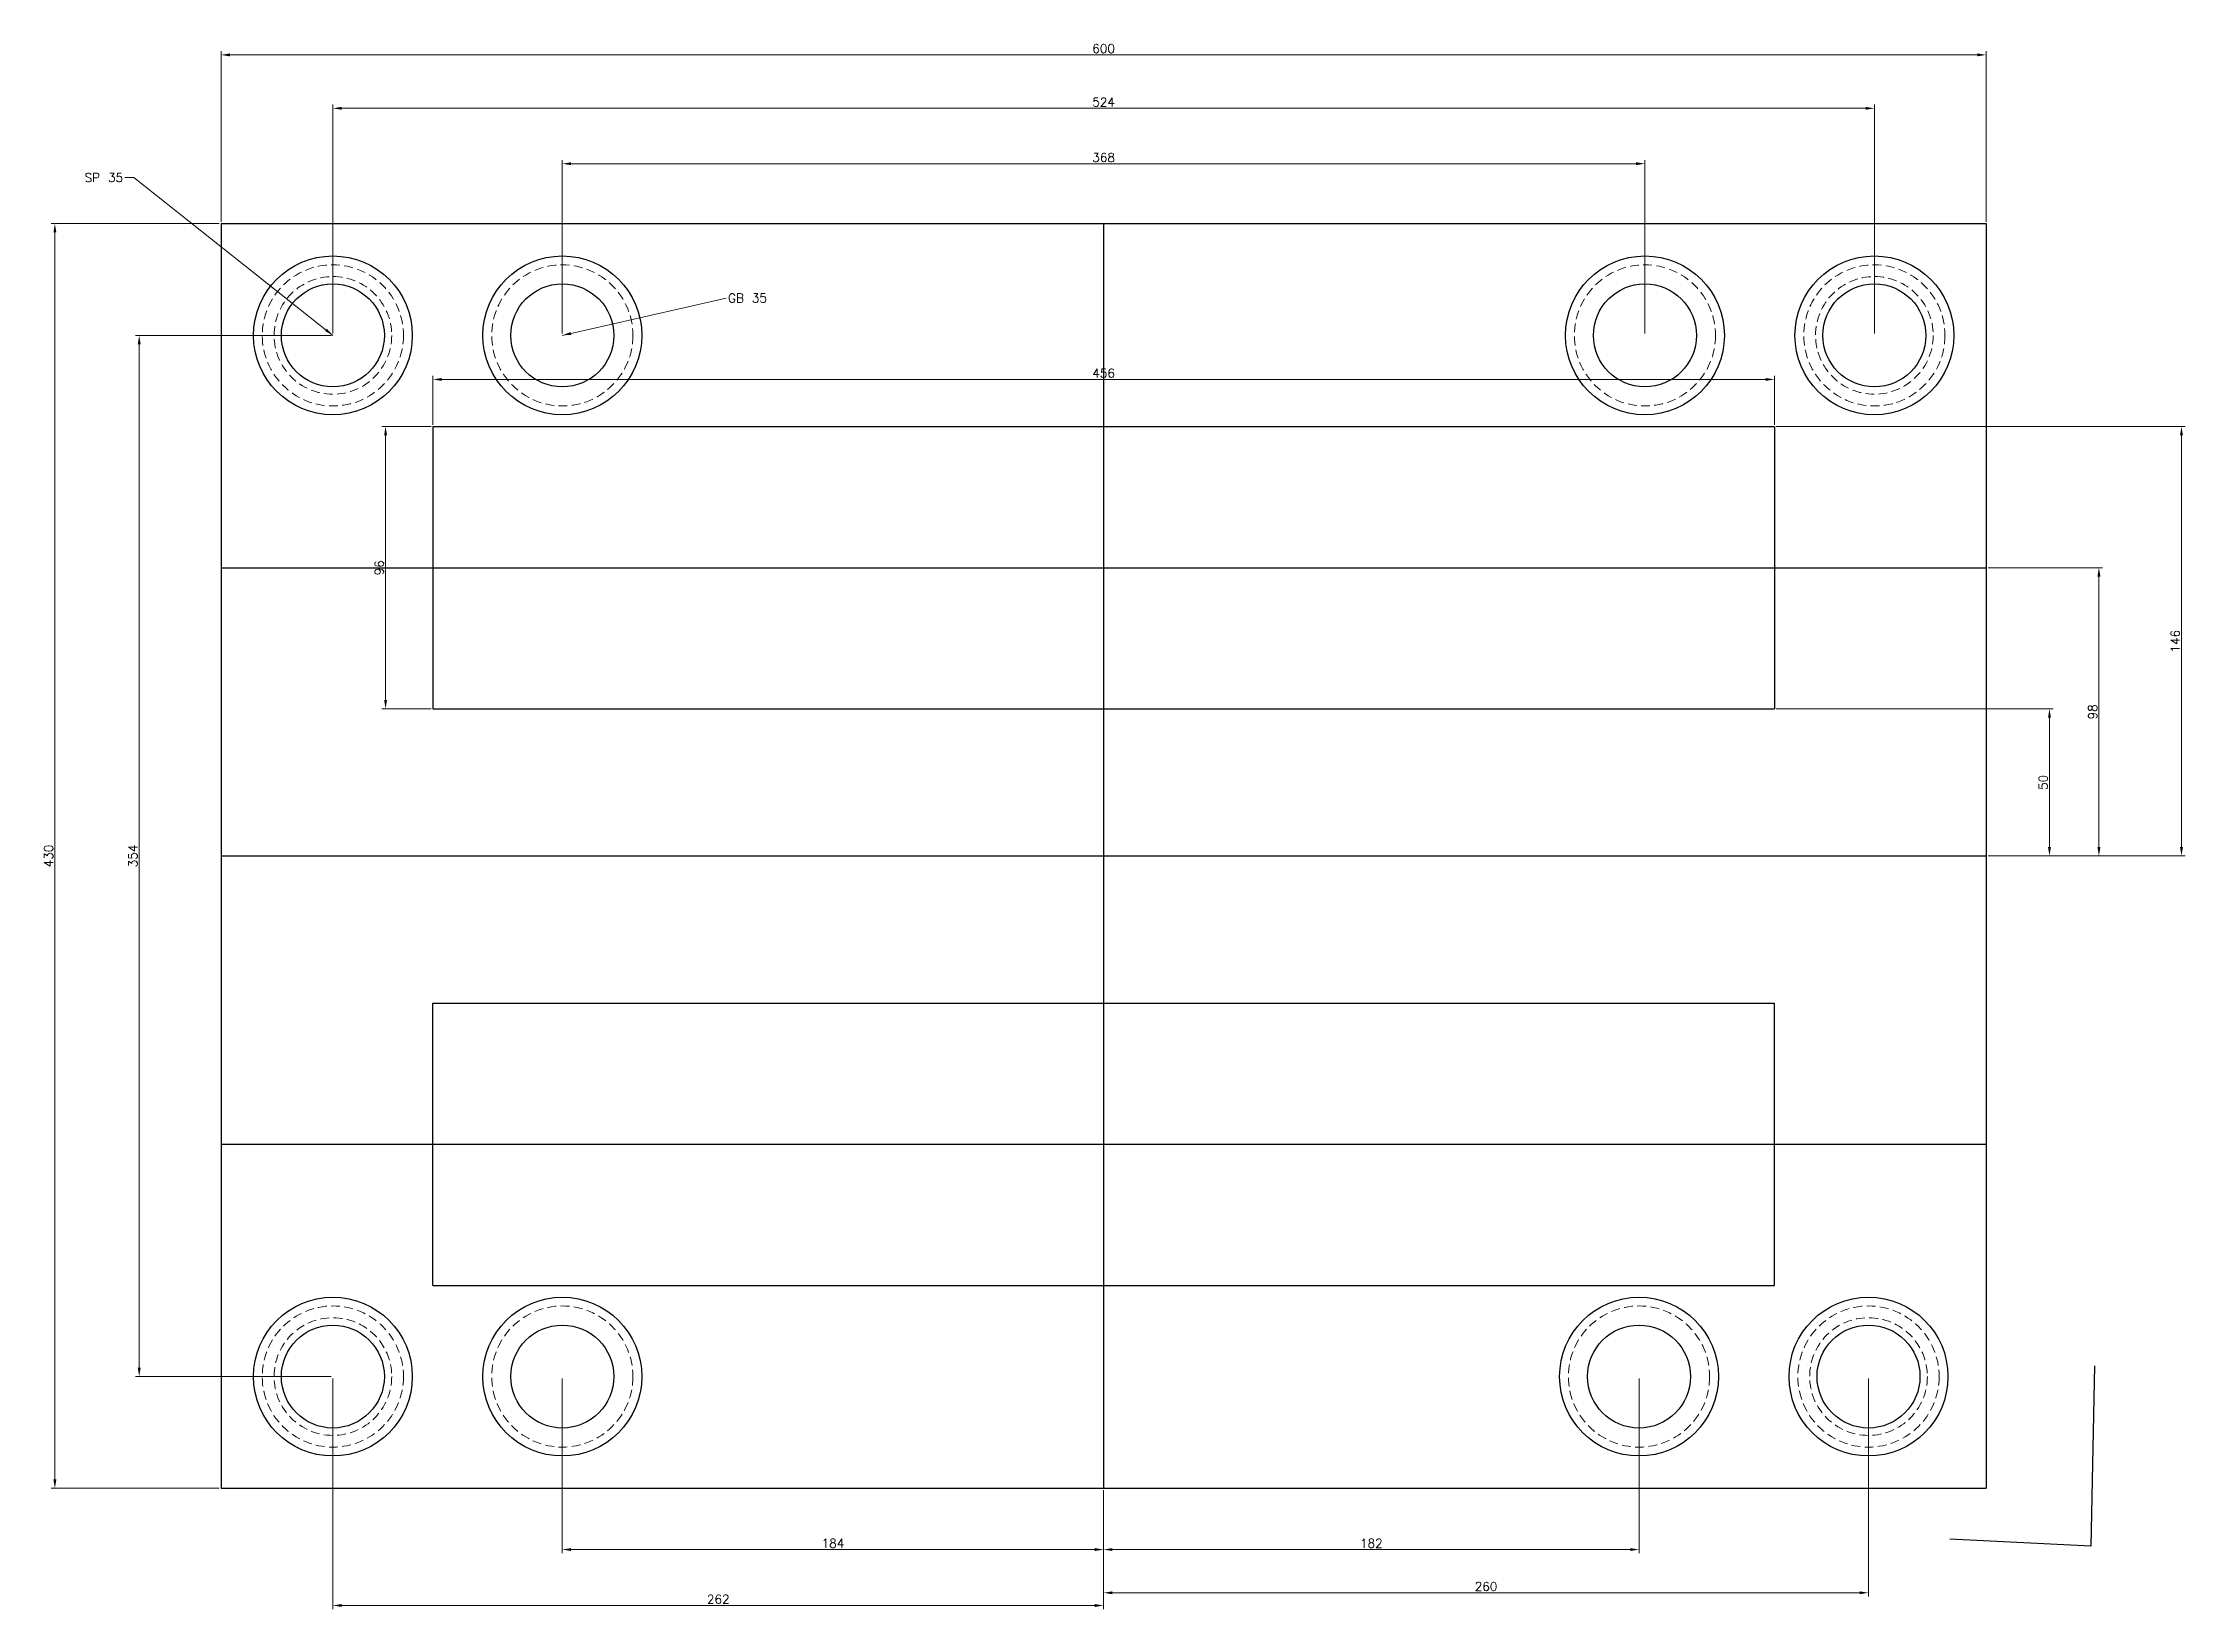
# Model space of a CAD drawing. Header units: millimetres. Extents: x 13307 to 15757, y 5157 to 5731.
# Drawn here: x 14396 to 15124, y 5180 to 5713 of the extents above; entities that cross this region are included whole.
import ezdxf

# ---------------------------------------------------------------- set-up
doc = ezdxf.new("R2010")
doc.units = ezdxf.units.MM
doc.linetypes.add('HIDDEN', pattern=[0.375, 0.25, -0.125])
doc.styles.get("Standard").update_dxf_attribs({"font": 'txt.shx', "height": 3})
doc.dimstyles.new('ISO-25', dxfattribs={"dimtxt": 3, "dimasz": 3, "dimexe": 1.25, "dimexo": 0.625, "dimtad": 1, "dimtxsty": 'Standard', "dimcen": 2.5, "dimclrd": 1, "dimclre": 1, "dimaunit": 1, "dimazin": 0, "dimtfac": 1, "dimtmove": 0, "dimatfit": 3, "dimfxl": 1, "dimlwd": 15, "dimlwe": 15, "dimarcsym": 0})

msp = doc.modelspace()

# ---------------------------------------------------------------- texts
at = {"char_height": 3}
for s, insert, attachment_point in [('SP 35', (14423.16, 5665.601), 9), ('GB 35', (14628.816, 5627.646), 1)]:
    msp.add_mtext(s, dxfattribs=dict(at, insert=insert, attachment_point=attachment_point))

# ---------------------------------------------------------------- blocks, each defined once
blk = doc.blocks.new('*D220')
at = {"color": 1, "lineweight": 15}
for p, q in [((14572.47, 5614.06), (14572.47, 5673.06)), ((14940.47, 5614.06), (14940.47, 5673.06)), ((14575.47, 5671.81), (14937.47, 5671.81))]:
    blk.add_line(p, q, dxfattribs=at)
at = {"color": 1}
for points in [[(14575.47, 5672.31), (14575.47, 5671.31), (14572.47, 5671.81)], [(14937.47, 5672.31), (14937.47, 5671.31), (14940.47, 5671.81)]]:
    blk.add_solid(points, dxfattribs=at)
at = {"layer": 'Defpoints', "color": 0}
for p in [(14940.47, 5671.81), (14572.47, 5613.44), (14940.47, 5613.44)]:
    blk.add_point(p, dxfattribs=at)
at = {"color": 0, "insert": (14756.47, 5673.94), "char_height": 3, "attachment_point": 5}
blk.add_mtext('368', dxfattribs=at)
blk = doc.blocks.new('*D221')
at = {"color": 1, "lineweight": 15}
for p, q in [((14494.47, 5614.06), (14494.47, 5691.89)), ((14497.47, 5690.64), (15015.47, 5690.64)), ((15018.47, 5614.06), (15018.47, 5691.89))]:
    blk.add_line(p, q, dxfattribs=at)
at = {"color": 1}
for points in [[(14497.47, 5691.14), (14497.47, 5690.14), (14494.47, 5690.64)], [(15015.47, 5691.14), (15015.47, 5690.14), (15018.47, 5690.64)]]:
    blk.add_solid(points, dxfattribs=at)
at = {"layer": 'Defpoints', "color": 0}
for p in [(15018.47, 5690.64), (14494.47, 5613.44), (15018.47, 5613.44)]:
    blk.add_point(p, dxfattribs=at)
at = {"color": 0, "insert": (14756.47, 5692.76), "char_height": 3, "attachment_point": 5}
blk.add_mtext('524', dxfattribs=at)
blk = doc.blocks.new('*D222')
at = {"color": 1, "lineweight": 15}
for p, q in [((14456.47, 5652.06), (14456.47, 5710.06)), ((15056.47, 5652.06), (15056.47, 5710.06)), ((14459.47, 5708.81), (15053.47, 5708.81))]:
    blk.add_line(p, q, dxfattribs=at)
at = {"color": 1}
for points in [[(14459.47, 5709.31), (14459.47, 5708.31), (14456.47, 5708.81)], [(15053.47, 5709.31), (15053.47, 5708.31), (15056.47, 5708.81)]]:
    blk.add_solid(points, dxfattribs=at)
at = {"layer": 'Defpoints', "color": 0}
for p in [(15056.47, 5708.81), (14456.47, 5651.44), (15056.47, 5651.44)]:
    blk.add_point(p, dxfattribs=at)
at = {"color": 0, "insert": (14756.47, 5710.94), "char_height": 3, "attachment_point": 5}
blk.add_mtext('600', dxfattribs=at)
blk = doc.blocks.new('*D223')
at = {"color": 1, "lineweight": 15}
for p, q in [((14528.47, 5583.06), (14528.47, 5599.71)), ((14531.47, 5598.46), (14981.47, 5598.46)), ((14984.47, 5583.06), (14984.47, 5599.71))]:
    blk.add_line(p, q, dxfattribs=at)
at = {"color": 1}
for points in [[(14531.47, 5598.96), (14531.47, 5597.96), (14528.47, 5598.46)], [(14981.47, 5598.96), (14981.47, 5597.96), (14984.47, 5598.46)]]:
    blk.add_solid(points, dxfattribs=at)
at = {"layer": 'Defpoints', "color": 0}
for p in [(14984.47, 5598.46), (14528.47, 5582.44), (14984.47, 5582.44)]:
    blk.add_point(p, dxfattribs=at)
at = {"color": 0, "insert": (14756.47, 5600.59), "char_height": 3, "attachment_point": 5}
blk.add_mtext('456', dxfattribs=at)
blk = doc.blocks.new('*D224')
at = {"color": 1, "lineweight": 15}
for p, q in [((14493.85, 5613.44), (14427.39, 5613.44)), ((14428.64, 5610.44), (14428.64, 5262.44)), ((14493.85, 5259.44), (14427.39, 5259.44))]:
    blk.add_line(p, q, dxfattribs=at)
at = {"color": 1}
for points in [[(14428.14, 5610.44), (14429.14, 5610.44), (14428.64, 5613.44)], [(14428.14, 5262.44), (14429.14, 5262.44), (14428.64, 5259.44)]]:
    blk.add_solid(points, dxfattribs=at)
at = {"layer": 'Defpoints', "color": 0}
for p in [(14494.47, 5613.44), (14428.64, 5259.44), (14494.47, 5259.44)]:
    blk.add_point(p, dxfattribs=at)
at = {"color": 0, "insert": (14426.51, 5436.44), "char_height": 3, "attachment_point": 5, "rotation": 90}
blk.add_mtext('354', dxfattribs=at)
blk = doc.blocks.new('*D225')
at = {"color": 1, "lineweight": 15}
for p, q in [((14455.85, 5651.44), (14398.73, 5651.44)), ((14399.98, 5224.44), (14399.98, 5648.44)), ((14455.85, 5221.44), (14398.73, 5221.44))]:
    blk.add_line(p, q, dxfattribs=at)
at = {"color": 1}
for points in [[(14399.48, 5648.44), (14400.48, 5648.44), (14399.98, 5651.44)], [(14399.48, 5224.44), (14400.48, 5224.44), (14399.98, 5221.44)]]:
    blk.add_solid(points, dxfattribs=at)
at = {"layer": 'Defpoints', "color": 0}
for p in [(14399.98, 5651.44), (14456.47, 5651.44), (14456.47, 5221.44)]:
    blk.add_point(p, dxfattribs=at)
at = {"color": 0, "insert": (14397.86, 5436.44), "char_height": 3, "attachment_point": 5, "rotation": 90}
blk.add_mtext('430', dxfattribs=at)
blk = doc.blocks.new('*D226')
at = {"color": 1, "lineweight": 15}
for p, q in [((14938.47, 5258.81), (14938.47, 5199.37)), ((14756.47, 5220.81), (14756.47, 5199.37)), ((14759.47, 5200.62), (14935.47, 5200.62))]:
    blk.add_line(p, q, dxfattribs=at)
at = {"color": 1}
for points in [[(14759.47, 5201.12), (14759.47, 5200.12), (14756.47, 5200.62)], [(14935.47, 5201.12), (14935.47, 5200.12), (14938.47, 5200.62)]]:
    blk.add_solid(points, dxfattribs=at)
at = {"layer": 'Defpoints', "color": 0}
for p in [(14938.47, 5259.44), (14756.47, 5221.44), (14938.47, 5200.62)]:
    blk.add_point(p, dxfattribs=at)
at = {"color": 0, "insert": (14847.47, 5202.74), "char_height": 3, "attachment_point": 5}
blk.add_mtext('182', dxfattribs=at)
blk = doc.blocks.new('*D227')
at = {"color": 1, "lineweight": 15}
for p, q in [((15016.47, 5258.81), (15016.47, 5184.67)), ((14756.47, 5220.81), (14756.47, 5184.67)), ((14759.47, 5185.92), (15013.47, 5185.92))]:
    blk.add_line(p, q, dxfattribs=at)
at = {"color": 1}
for points in [[(14759.47, 5186.42), (14759.47, 5185.42), (14756.47, 5185.92)], [(15013.47, 5186.42), (15013.47, 5185.42), (15016.47, 5185.92)]]:
    blk.add_solid(points, dxfattribs=at)
at = {"layer": 'Defpoints', "color": 0}
for p in [(15016.47, 5259.44), (14756.47, 5221.44), (15016.47, 5185.92)]:
    blk.add_point(p, dxfattribs=at)
at = {"color": 0, "insert": (14886.47, 5188.05), "char_height": 3, "attachment_point": 5}
blk.add_mtext('260', dxfattribs=at)
blk = doc.blocks.new('*D228')
at = {"color": 1, "lineweight": 15}
for p, q in [((14572.47, 5258.81), (14572.47, 5199.37)), ((14756.47, 5220.81), (14756.47, 5199.37)), ((14753.47, 5200.62), (14575.47, 5200.62))]:
    blk.add_line(p, q, dxfattribs=at)
at = {"color": 1}
for points in [[(14575.47, 5201.12), (14575.47, 5200.12), (14572.47, 5200.62)], [(14753.47, 5201.12), (14753.47, 5200.12), (14756.47, 5200.62)]]:
    blk.add_solid(points, dxfattribs=at)
at = {"layer": 'Defpoints', "color": 0}
for p in [(14572.47, 5259.44), (14756.47, 5221.44), (14572.47, 5200.62)]:
    blk.add_point(p, dxfattribs=at)
at = {"color": 0, "insert": (14664.47, 5202.74), "char_height": 3, "attachment_point": 5}
blk.add_mtext('184', dxfattribs=at)
blk = doc.blocks.new('*D229')
at = {"color": 1, "lineweight": 15}
for p, q in [((14494.47, 5258.81), (14494.47, 5180.35)), ((14756.47, 5220.81), (14756.47, 5180.35)), ((14753.47, 5181.6), (14497.47, 5181.6))]:
    blk.add_line(p, q, dxfattribs=at)
at = {"color": 1}
for points in [[(14497.47, 5182.1), (14497.47, 5181.1), (14494.47, 5181.6)], [(14753.47, 5182.1), (14753.47, 5181.1), (14756.47, 5181.6)]]:
    blk.add_solid(points, dxfattribs=at)
at = {"layer": 'Defpoints', "color": 0}
for p in [(14494.47, 5259.44), (14756.47, 5221.44), (14494.47, 5181.6)]:
    blk.add_point(p, dxfattribs=at)
at = {"color": 0, "insert": (14625.47, 5183.72), "char_height": 3, "attachment_point": 5}
blk.add_mtext('262', dxfattribs=at)
blk = doc.blocks.new('*D230')
at = {"color": 1, "lineweight": 15}
for p, q in [((14527.85, 5582.44), (14511.14, 5582.44)), ((14512.39, 5489.44), (14512.39, 5579.44)), ((14527.85, 5486.44), (14511.14, 5486.44))]:
    blk.add_line(p, q, dxfattribs=at)
at = {"color": 1}
for points in [[(14511.89, 5579.44), (14512.89, 5579.44), (14512.39, 5582.44)], [(14511.89, 5489.44), (14512.89, 5489.44), (14512.39, 5486.44)]]:
    blk.add_solid(points, dxfattribs=at)
at = {"layer": 'Defpoints', "color": 0}
for p in [(14512.39, 5582.44), (14528.47, 5582.44), (14528.47, 5486.44)]:
    blk.add_point(p, dxfattribs=at)
at = {"color": 0, "insert": (14510.26, 5534.44), "char_height": 3, "attachment_point": 5, "rotation": 90}
blk.add_mtext('96', dxfattribs=at)
blk = doc.blocks.new('*D231')
at = {"color": 1, "lineweight": 15}
for p, q in [((14985.1, 5486.44), (15079.24, 5486.44)), ((15077.99, 5439.44), (15077.99, 5483.44)), ((15057.1, 5436.44), (15079.24, 5436.44))]:
    blk.add_line(p, q, dxfattribs=at)
at = {"color": 1}
for points in [[(15077.49, 5483.44), (15078.49, 5483.44), (15077.99, 5486.44)], [(15077.49, 5439.44), (15078.49, 5439.44), (15077.99, 5436.44)]]:
    blk.add_solid(points, dxfattribs=at)
at = {"layer": 'Defpoints', "color": 0}
for p in [(14984.47, 5486.44), (15077.99, 5486.44), (15056.47, 5436.44)]:
    blk.add_point(p, dxfattribs=at)
at = {"color": 0, "insert": (15075.86, 5461.44), "char_height": 3, "attachment_point": 5, "rotation": 90}
blk.add_mtext('50', dxfattribs=at)
blk = doc.blocks.new('*D232')
at = {"color": 1, "lineweight": 15}
for p, q in [((15057.1, 5534.44), (15096.06, 5534.44)), ((15094.81, 5531.44), (15094.81, 5439.44)), ((15057.72, 5436.44), (15096.06, 5436.44))]:
    blk.add_line(p, q, dxfattribs=at)
at = {"color": 1}
for points in [[(15094.31, 5531.44), (15095.31, 5531.44), (15094.81, 5534.44)], [(15094.31, 5439.44), (15095.31, 5439.44), (15094.81, 5436.44)]]:
    blk.add_solid(points, dxfattribs=at)
at = {"layer": 'Defpoints', "color": 0}
for p in [(15056.47, 5534.44), (15057.1, 5436.44), (15094.81, 5436.44)]:
    blk.add_point(p, dxfattribs=at)
at = {"color": 0, "insert": (15092.69, 5485.44), "char_height": 3, "attachment_point": 5, "rotation": 90}
blk.add_mtext('98', dxfattribs=at)
blk = doc.blocks.new('*D233')
at = {"color": 1, "lineweight": 15}
for p, q in [((14985.1, 5582.44), (15124.11, 5582.44)), ((15122.86, 5579.44), (15122.86, 5439.44)), ((15058.35, 5436.44), (15124.11, 5436.44))]:
    blk.add_line(p, q, dxfattribs=at)
at = {"color": 1}
for points in [[(15122.36, 5579.44), (15123.36, 5579.44), (15122.86, 5582.44)], [(15122.36, 5439.44), (15123.36, 5439.44), (15122.86, 5436.44)]]:
    blk.add_solid(points, dxfattribs=at)
at = {"layer": 'Defpoints', "color": 0}
for p in [(14984.47, 5582.44), (15057.72, 5436.44), (15122.86, 5436.44)]:
    blk.add_point(p, dxfattribs=at)
at = {"color": 0, "insert": (15120.74, 5509.44), "char_height": 3, "attachment_point": 5, "rotation": 90}
blk.add_mtext('146', dxfattribs=at)

# ---------------------------------------------------------------- dimensions: what is measured, and where the dimension line sits
for base, p1, p2, picture, middle in [((15056.473, 5708.813), (14456.473, 5651.439), (15056.473, 5651.439), '*D222', (14756.473, 5710.938)), ((15018.473, 5690.638), (14494.473, 5613.439), (15018.473, 5613.439), '*D221', (14756.473, 5692.763)), ((14940.473, 5671.814), (14572.473, 5613.439), (14940.473, 5613.439), '*D220', (14756.473, 5673.939)), ((14984.473, 5598.463), (14528.473, 5582.439), (14984.473, 5582.439), '*D223', (14756.473, 5600.588)), ((14494.473, 5181.599), (14756.473, 5221.439), (14494.473, 5259.439), '*D229', (14625.473, 5183.724)), ((14572.473, 5200.619), (14756.473, 5221.439), (14572.473, 5259.439), '*D228', (14664.473, 5202.744)), ((14938.473, 5200.619), (14756.473, 5221.439), (14938.473, 5259.439), '*D226', (14847.473, 5202.744)), ((15016.473, 5185.922), (14756.473, 5221.439), (15016.473, 5259.439), '*D227', (14886.473, 5188.047))]:
    dim = msp.add_linear_dim(base=base, p1=p1, p2=p2, dimstyle='ISO-25')
    dim.commit()
    dim.dimension.update_dxf_attribs({"geometry": picture, "text_midpoint": middle})
for base, p1, p2, angle, picture, middle in [((14399.981, 5651.439), (14456.473, 5221.439), (14456.473, 5651.439), 270, '*D225', (14397.856, 5436.439)), ((14428.635, 5259.439), (14494.473, 5613.439), (14494.473, 5259.439), 90, '*D224', (14426.51, 5436.439)), ((14512.39, 5582.439), (14528.473, 5486.439), (14528.473, 5582.439), 270, '*D230', (14510.265, 5534.439)), ((15122.861, 5436.439), (14984.473, 5582.439), (15057.723, 5436.439), 90, '*D233', (15120.736, 5509.439)), ((15094.814, 5436.439), (15056.473, 5534.439), (15057.098, 5436.439), 90, '*D232', (15092.689, 5485.439)), ((15077.985, 5486.439), (15056.473, 5436.439), (14984.473, 5486.439), 90, '*D231', (15075.86, 5461.439))]:
    dim = msp.add_linear_dim(base=base, p1=p1, p2=p2, angle=angle, dimstyle='ISO-25')
    dim.commit()
    dim.dimension.update_dxf_attribs({"geometry": picture, "text_midpoint": middle})

# ---------------------------------------------------------------- linework, layer by layer
for p, q in [((14456.473, 5651.439), (15056.473, 5651.439)), ((14456.473, 5651.439), (14456.473, 5221.439)), ((14756.473, 5651.439), (14756.473, 5221.439)), ((15056.473, 5651.439), (15056.473, 5221.439)), ((14528.473, 5582.439), (14984.473, 5582.439)), ((14528.473, 5582.439), (14528.473, 5486.439)), ((14984.473, 5582.439), (14984.473, 5486.439)), ((14456.473, 5534.439), (15056.473, 5534.439)), ((14528.473, 5486.439), (14984.473, 5486.439)), ((14456.473, 5436.439), (15056.473, 5436.439)), ((14528.473, 5386.439), (14984.473, 5386.439)), ((14528.473, 5290.439), (14528.473, 5386.439)), ((14984.473, 5290.439), (14984.473, 5386.439)), ((14456.473, 5338.439), (15056.473, 5338.439)), ((14528.473, 5290.439), (14984.473, 5290.439)), ((15093.256, 5263.102), (15092.027, 5201.737)), ((14456.473, 5221.439), (15056.473, 5221.439)), ((15092.027, 5201.737), (15044.107, 5204.192))]:
    msp.add_line(p, q)
for centre, radius in [((14494.473, 5613.439), 27), ((14572.473, 5613.439), 27), ((14940.473, 5613.439), 27), ((15018.473, 5613.439), 27), ((14494.473, 5613.439), 17.5), ((14572.473, 5613.439), 17.5), ((14940.473, 5613.439), 17.5), ((15018.473, 5613.439), 17.5), ((14494.473, 5259.439), 27), ((14572.473, 5259.439), 27), ((14938.473, 5259.439), 27), ((15016.473, 5259.439), 27), ((14494.473, 5259.439), 17.5), ((14572.473, 5259.439), 17.5), ((14938.473, 5259.439), 17.5), ((15016.473, 5259.439), 17.5)]:
    msp.add_circle(centre, radius)
at = {"linetype": 'HIDDEN', "lineweight": 15, "ltscale": 12}
for centre, radius in [((14494.473, 5613.439), 24), ((14572.473, 5613.439), 24), ((14940.473, 5613.439), 24), ((15018.473, 5613.439), 24), ((14494.473, 5613.439), 20), ((15018.473, 5613.439), 20), ((14494.473, 5259.439), 24), ((14572.473, 5259.439), 24), ((14938.473, 5259.439), 24), ((15016.473, 5259.439), 24), ((14494.473, 5259.439), 20), ((15016.473, 5259.439), 20)]:
    msp.add_circle(centre, radius, dxfattribs=at)

msp.set_redraw_order([(e.dxf.handle, doc.entitydb.next_handle()) for e in msp.query("TEXT MTEXT ATTDEF DIMENSION ARC_DIMENSION")])  # texts and dimensions are drawn at this point

# ---------------------------------------------------------------- leaders
at = {"annotation_type": 0, "has_hookline": 1, "hookline_direction": 1, "text_width": 14}
for points in [[(14494.473, 5613.439), (14426.785, 5667.101), (14423.785, 5667.101)], [(14572.473, 5613.439), (14628.191, 5626.146)]]:
    msp.add_leader(points, dimstyle='ISO-25', override={"dimgap": 0.625, "dimtad": 0}, dxfattribs=at)

doc.saveas('drawing.dxf')
